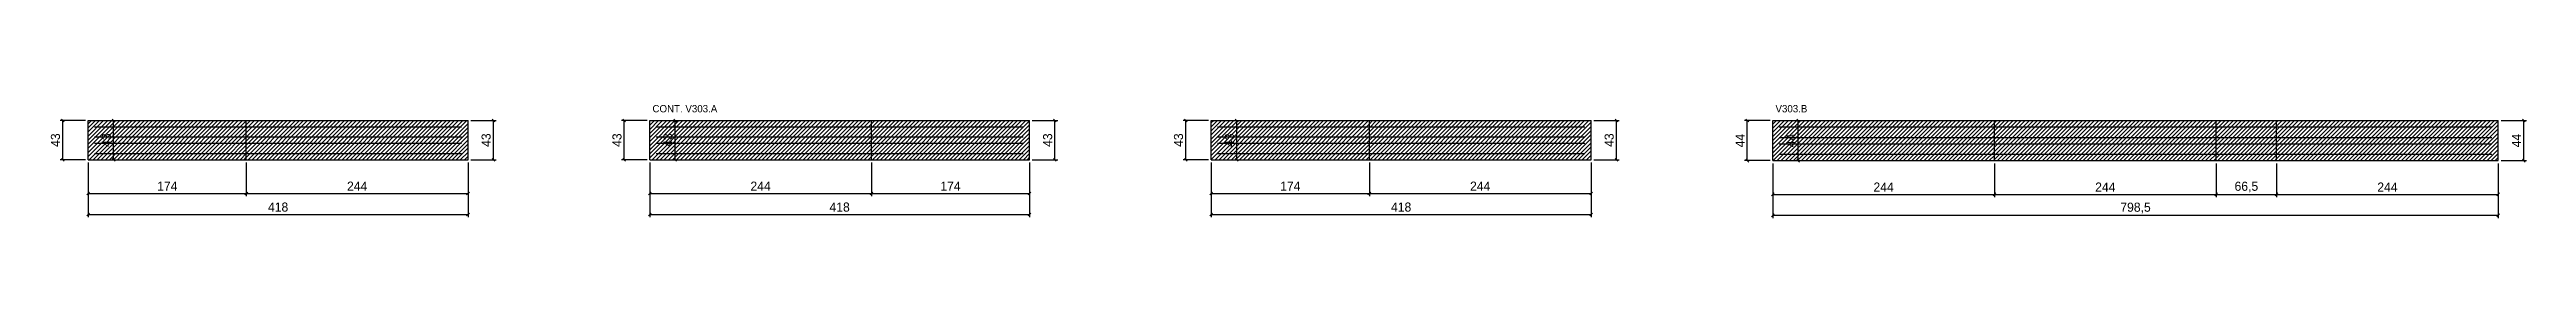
# Model space of a CAD drawing. Extents: x -9000 to 6511, y -257 to 1250.
# Drawn here: x 3427 to 6154, y -257 to -133 of the extents above; entities that cross this region are included whole.
import ezdxf

# ---------------------------------------------------------------- set-up
doc = ezdxf.new("R2010")
doc.units = 0
for name, color, linetype in [('COTA', 241, 'Continuous'), ('NOMENCLATURA', 7, 'Continuous'), ('Painéis', 200, 'Continuous'), ('Reaproveitamento', 251, 'Continuous'), ('SARR_2.2x7', 40, 'Continuous')]:
    doc.layers.add(name, color=color, linetype=linetype)
doc.dimstyles.new('PAINEL', dxfattribs={"dimtxt": 10, "dimasz": 3, "dimexe": 3, "dimexo": 3, "dimgap": 3, "dimtad": 1, "dimblk": 'OBLIQUE', "dimblk1": 'OBLIQUE', "dimcen": 2.5, "dimclrd": 4, "dimclre": 4, "dimclrt": 240, "dimazin": 3, "dimtfac": 1, "dimtmove": 0, "dimatfit": 3})

msp = doc.modelspace()

# ---------------------------------------------------------------- texts
at = {"layer": 'NOMENCLATURA'}
for s, p in [('CONT. V303.A', (4091, -141)), ('V303.B', (5327, -141))]:
    msp.add_text(s, height=8, dxfattribs=at).set_placement(p)

# ---------------------------------------------------------------- blocks, each defined once
blk = doc.blocks.new('_OBLIQUE')
at = {"color": 0, "linetype": 'BYBLOCK'}
blk.add_line((-0.5, -0.5), (0.5, 0.5), dxfattribs=at)

# ---------------------------------------------------------------- dimensions: what is measured, and where the dimension line sits
at = {"layer": 'COTA'}
for base, p1, p2 in [((3442, -193), (3470, -193), (3470, -150)), ((3498, -193), (3470, -193), (3470, -150)), ((3916, -193), (3888, -193), (3888, -150)), ((3916, -193), (3888, -193), (3888, -150)), ((4060, -193), (4088, -193), (4088, -150)), ((4116, -193), (4088, -193), (4088, -150)), ((4534, -193), (4506, -193), (4506, -150)), ((4534, -193), (4506, -193), (4506, -150)), ((4678, -193), (4706, -193), (4706, -150)), ((4734, -193), (4706, -193), (4706, -150)), ((5152, -193), (5124, -193), (5124, -150)), ((5152, -193), (5124, -193), (5124, -150)), ((5296, -194), (5324, -194), (5324, -150)), ((5352, -194), (5324, -194), (5324, -150)), ((6150.5, -194), (6122.5, -194), (6122.5, -150)), ((6150.5, -194), (6122.5, -194), (6122.5, -150))]:
    msp.add_linear_dim(base=base, p1=p1, p2=p2, angle=90, dimstyle='PAINEL', dxfattribs=at).render()
for base, p1, p2 in [((3470, -230), (3470, -193), (3644, -193)), ((3470, -253), (3470, -193), (3888, -193)), ((3644, -230), (3644, -193), (3888, -193)), ((4088, -230), (4088, -193), (4332, -193)), ((4088, -253), (4088, -193), (4506, -193)), ((4332, -230), (4332, -193), (4506, -193)), ((4706, -230), (4706, -193), (4880, -193)), ((4706, -253), (4706, -193), (5124, -193)), ((4880, -230), (4880, -193), (5124, -193)), ((5324, -231), (5324, -194), (5568, -194)), ((5324, -254), (5324, -194), (6122.5, -194)), ((5568, -231), (5568, -194), (5812, -194)), ((5812, -231), (5812, -194), (5878.5, -194)), ((5878.5, -231), (5878.5, -194), (6122.5, -194))]:
    msp.add_linear_dim(base=base, p1=p1, p2=p2, dimstyle='PAINEL', dxfattribs=at).render()

# ---------------------------------------------------------------- hatches: boundary and pattern name
at = {"layer": 'Reaproveitamento'}
h = msp.add_hatch(dxfattribs=at)
h.set_pattern_fill('ANSI31')
h.paths.add_polyline_path([(3470, -193), (3644, -193), (3644, -150), (3470, -150)])
h = msp.add_hatch(dxfattribs=at)
h.set_pattern_fill('ANSI31')
h.paths.add_polyline_path([(3644, -193), (3888, -193), (3888, -150), (3644, -150)])
h = msp.add_hatch(dxfattribs=at)
h.set_pattern_fill('ANSI31')
h.paths.add_polyline_path([(4088, -193), (4332, -193), (4332, -150), (4088, -150)])
h = msp.add_hatch(dxfattribs=at)
h.set_pattern_fill('ANSI31')
h.paths.add_polyline_path([(4332, -193), (4506, -193), (4506, -150), (4332, -150)])
h = msp.add_hatch(dxfattribs=at)
h.set_pattern_fill('ANSI31')
h.paths.add_polyline_path([(4706, -193), (4880, -193), (4880, -150), (4706, -150)])
h = msp.add_hatch(dxfattribs=at)
h.set_pattern_fill('ANSI31')
h.paths.add_polyline_path([(4880, -193), (5124, -193), (5124, -150), (4880, -150)])
h = msp.add_hatch(dxfattribs=at)
h.set_pattern_fill('ANSI31')
h.paths.add_polyline_path([(5324, -194), (5568, -194), (5568, -150.3), (5324, -150.3)])
h = msp.add_hatch(dxfattribs=at)
h.set_pattern_fill('ANSI31')
h.paths.add_polyline_path([(5568, -194), (5812, -194), (5812, -150.3), (5568, -150.3)])
h = msp.add_hatch(dxfattribs=at)
h.set_pattern_fill('ANSI31')
h.paths.add_polyline_path([(5812, -194), (5878.5, -194), (5878.5, -150.3), (5812, -150.3)])
h = msp.add_hatch(dxfattribs=at)
h.set_pattern_fill('ANSI31')
h.paths.add_polyline_path([(5878.5, -194), (6122.5, -194), (6122.5, -150.3), (5878.5, -150.3)])

# ---------------------------------------------------------------- linework, layer by layer
at = {"layer": 'Painéis'}
for p, q in [((3470, -150), (3644, -150)), ((3470, -193), (3470, -150)), ((3644, -193), (3644, -150)), ((3644, -193), (3644, -150)), ((3644, -150), (3888, -150)), ((3644, -193), (3644, -150)), ((3888, -193), (3888, -150)), ((4088, -150), (4332, -150)), ((4088, -193), (4088, -150)), ((4332, -193), (4332, -150)), ((4332, -193), (4332, -150)), ((4332, -150), (4506, -150)), ((4332, -193), (4332, -150)), ((4506, -193), (4506, -150)), ((4706, -150), (4880, -150)), ((4706, -193), (4706, -150)), ((4880, -193), (4880, -150)), ((4880, -193), (4880, -150)), ((4880, -150), (5124, -150)), ((4880, -193), (4880, -150)), ((5124, -193), (5124, -150)), ((5324, -150), (5568, -150)), ((5324, -194), (5324, -150)), ((5568, -194), (5568, -150)), ((5568, -194), (5568, -150)), ((5568, -150), (5812, -150)), ((5568, -194), (5568, -150)), ((5812, -194), (5812, -150)), ((5812, -194), (5812, -150)), ((5812, -150), (5878.5, -150)), ((5812, -194), (5812, -150)), ((5878.5, -194), (5878.5, -150)), ((5878.5, -194), (5878.5, -150)), ((5878.5, -150), (6122.5, -150)), ((5878.5, -194), (5878.5, -150)), ((6122.5, -194), (6122.5, -150)), ((3470, -193), (3644, -193)), ((3644, -193), (3888, -193)), ((4088, -193), (4332, -193)), ((4332, -193), (4506, -193)), ((4706, -193), (4880, -193)), ((4880, -193), (5124, -193)), ((5324, -194), (5568, -194)), ((5568, -194), (5812, -194)), ((5812, -194), (5878.5, -194)), ((5878.5, -194), (6122.5, -194))]:
    msp.add_line(p, q, dxfattribs=at)
at = {"layer": 'SARR_2.2x7'}
for points in [[(3477, -157), (3644, -157)], [(3477, -157), (3644, -157)], [(3644, -157), (3881, -157)], [(3644, -157), (3881, -157)], [(4095, -157), (4332, -157)], [(4095, -157), (4332, -157)], [(4332, -157), (4499, -157)], [(4332, -157), (4499, -157)], [(4713, -157), (4880, -157)], [(4713, -157), (4880, -157)], [(4880, -157), (5117, -157)], [(4880, -157), (5117, -157)], [(5331, -157), (5568, -157)], [(5331, -157), (5568, -157)], [(5568, -157), (5812, -157)], [(5568, -157), (5812, -157)], [(5812, -157), (5878.5, -157)], [(5812, -157), (5878.5, -157)], [(5878.5, -157), (6115.5, -157)], [(5878.5, -157), (6115.5, -157)], [(3477, -168), (3644, -168)], [(3477, -168), (3644, -168)], [(3477, -175), (3644, -175)], [(3477, -175), (3644, -175)], [(3477, -186), (3644, -186)], [(3477, -186), (3644, -186)], [(3644, -168), (3881, -168)], [(3644, -168), (3881, -168)], [(3644, -175), (3881, -175)], [(3644, -175), (3881, -175)], [(3644, -186), (3881, -186)], [(3644, -186), (3881, -186)], [(4095, -168), (4332, -168)], [(4095, -168), (4332, -168)], [(4095, -175), (4332, -175)], [(4095, -175), (4332, -175)], [(4095, -186), (4332, -186)], [(4095, -186), (4332, -186)], [(4332, -168), (4499, -168)], [(4332, -168), (4499, -168)], [(4332, -175), (4499, -175)], [(4332, -175), (4499, -175)], [(4332, -186), (4499, -186)], [(4332, -186), (4499, -186)], [(4713, -168), (4880, -168)], [(4713, -168), (4880, -168)], [(4713, -175), (4880, -175)], [(4713, -175), (4880, -175)], [(4713, -186), (4880, -186)], [(4713, -186), (4880, -186)], [(4880, -168), (5117, -168)], [(4880, -168), (5117, -168)], [(4880, -175), (5117, -175)], [(4880, -175), (5117, -175)], [(4880, -186), (5117, -186)], [(4880, -186), (5117, -186)], [(5331, -168.5), (5568, -168.5)], [(5331, -168.5), (5568, -168.5)], [(5331, -175.5), (5568, -175.5)], [(5331, -175.5), (5568, -175.5)], [(5331, -187), (5568, -187)], [(5331, -187), (5568, -187)], [(5568, -168.5), (5812, -168.5)], [(5568, -168.5), (5812, -168.5)], [(5568, -175.5), (5812, -175.5)], [(5568, -175.5), (5812, -175.5)], [(5568, -187), (5812, -187)], [(5568, -187), (5812, -187)], [(5812, -168.5), (5878.5, -168.5)], [(5812, -168.5), (5878.5, -168.5)], [(5812, -175.5), (5878.5, -175.5)], [(5812, -175.5), (5878.5, -175.5)], [(5812, -187), (5878.5, -187)], [(5812, -187), (5878.5, -187)], [(5878.5, -168.5), (6115.5, -168.5)], [(5878.5, -168.5), (6115.5, -168.5)], [(5878.5, -175.5), (6115.5, -175.5)], [(5878.5, -175.5), (6115.5, -175.5)], [(5878.5, -187), (6115.5, -187)], [(5878.5, -187), (6115.5, -187)]]:
    msp.add_lwpolyline(points, dxfattribs=at)

msp.set_redraw_order([(e.dxf.handle, doc.entitydb.next_handle()) for e in msp.query("TEXT MTEXT ATTDEF DIMENSION ARC_DIMENSION")])  # texts and dimensions are drawn at this point

doc.saveas('drawing.dxf')
